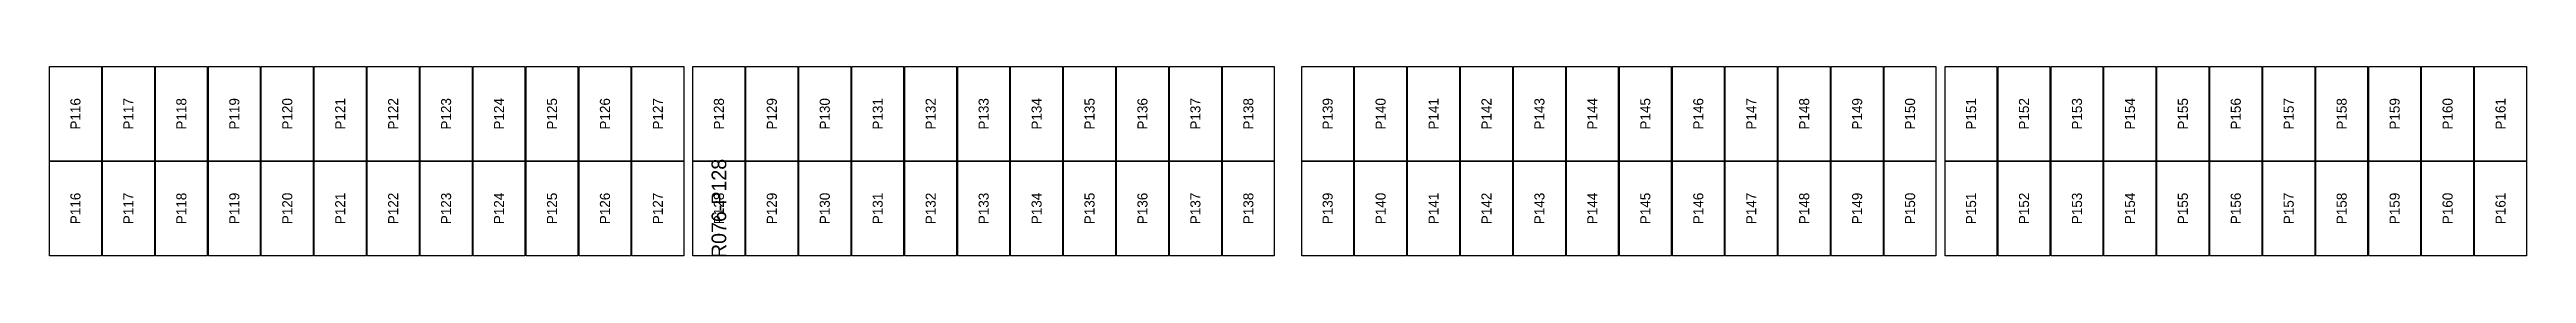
# Model space of a CAD drawing. Extents: x 296295 to 296770, y 651564 to 652121.
# Drawn here: x 296702.9 to 296757.1, y 651816 to 651820.1 of the extents above; entities that cross this region are included whole.
import ezdxf
from ezdxf.enums import TextEntityAlignment as Align

# ---------------------------------------------------------------- set-up
doc = ezdxf.new("R2010")
doc.units = 0

msp = doc.modelspace()

# ---------------------------------------------------------------- texts
at = {"layer": 'DEFECT_LABELS'}
msp.add_text('R076-P128', height=0.32, rotation=90, dxfattribs=at).set_placement((296717.544, 651817.054), align=Align.MIDDLE_CENTER)
at = {"layer": 'PANEL_POSITION'}
for s, p in [('P116', (296703.472, 651819.117)), ('P117', (296704.63, 651819.117)), ('P118', (296705.788, 651819.117)), ('P119', (296706.946, 651819.117)), ('P120', (296708.104, 651819.117)), ('P121', (296709.262, 651819.117)), ('P122', (296710.42, 651819.117)), ('P123', (296711.578, 651819.117)), ('P124', (296712.736, 651819.117)), ('P125', (296713.894, 651819.117)), ('P126', (296715.052, 651819.117)), ('P127', (296716.21, 651819.117)), ('P128', (296717.544, 651819.117)), ('P129', (296718.702, 651819.117)), ('P130', (296719.86, 651819.117)), ('P131', (296721.018, 651819.117)), ('P132', (296722.176, 651819.117)), ('P133', (296723.334, 651819.117)), ('P134', (296724.492, 651819.117)), ('P135', (296725.65, 651819.117)), ('P136', (296726.808, 651819.117)), ('P137', (296727.966, 651819.117)), ('P138', (296729.124, 651819.117)), ('P139', (296730.858, 651819.117)), ('P140', (296732.016, 651819.117)), ('P141', (296733.174, 651819.117)), ('P142', (296734.332, 651819.117)), ('P143', (296735.49, 651819.117)), ('P144', (296736.648, 651819.117)), ('P145', (296737.806, 651819.117)), ('P146', (296738.964, 651819.117)), ('P147', (296740.122, 651819.117)), ('P148', (296741.28, 651819.117)), ('P149', (296742.438, 651819.117)), ('P150', (296743.596, 651819.117)), ('P151', (296744.93, 651819.117)), ('P152', (296746.088, 651819.117)), ('P153', (296747.246, 651819.117)), ('P154', (296748.404, 651819.117)), ('P155', (296749.562, 651819.117)), ('P156', (296750.72, 651819.117)), ('P157', (296751.878, 651819.117)), ('P158', (296753.036, 651819.117)), ('P159', (296754.194, 651819.117)), ('P160', (296755.352, 651819.117)), ('P161', (296756.51, 651819.117)), ('P116', (296703.472, 651817.054)), ('P117', (296704.63, 651817.054)), ('P118', (296705.788, 651817.054)), ('P119', (296706.946, 651817.054)), ('P120', (296708.104, 651817.054)), ('P121', (296709.262, 651817.054)), ('P122', (296710.42, 651817.054)), ('P123', (296711.578, 651817.054)), ('P124', (296712.736, 651817.054)), ('P125', (296713.894, 651817.054)), ('P126', (296715.052, 651817.054)), ('P127', (296716.21, 651817.054)), ('P128', (296717.544, 651817.054)), ('P129', (296718.702, 651817.054)), ('P130', (296719.86, 651817.054)), ('P131', (296721.018, 651817.054)), ('P132', (296722.176, 651817.054)), ('P133', (296723.334, 651817.054)), ('P134', (296724.492, 651817.054)), ('P135', (296725.65, 651817.054)), ('P136', (296726.808, 651817.054)), ('P137', (296727.966, 651817.054)), ('P138', (296729.124, 651817.054)), ('P139', (296730.858, 651817.054)), ('P140', (296732.016, 651817.054)), ('P141', (296733.174, 651817.054)), ('P142', (296734.332, 651817.054)), ('P143', (296735.49, 651817.054)), ('P144', (296736.648, 651817.054)), ('P145', (296737.806, 651817.054)), ('P146', (296738.964, 651817.054)), ('P147', (296740.122, 651817.054)), ('P148', (296741.28, 651817.054)), ('P149', (296742.438, 651817.054)), ('P150', (296743.596, 651817.054)), ('P151', (296744.93, 651817.054)), ('P152', (296746.088, 651817.054)), ('P153', (296747.246, 651817.054)), ('P154', (296748.404, 651817.054)), ('P155', (296749.562, 651817.054)), ('P156', (296750.72, 651817.054)), ('P157', (296751.878, 651817.054)), ('P158', (296753.036, 651817.054)), ('P159', (296754.194, 651817.054)), ('P160', (296755.352, 651817.054)), ('P161', (296756.51, 651817.054))]:
    msp.add_text(s, height=0.22, rotation=90, dxfattribs=at).set_placement(p, align=Align.MIDDLE_CENTER)

# ---------------------------------------------------------------- linework, layer by layer
at = {"layer": 'DEFECTIVE_PANELS'}
msp.add_lwpolyline([(296716.977, 651818.086), (296718.111, 651818.086), (296718.111, 651816.023), (296716.977, 651816.023)], close=True, dxfattribs=at)
at = {"layer": 'PANELS_MASTER'}
for points in [[(296702.905, 651820.149), (296704.039, 651820.149), (296704.039, 651818.086), (296702.905, 651818.086)], [(296704.063, 651820.149), (296705.197, 651820.149), (296705.197, 651818.086), (296704.063, 651818.086)], [(296705.221, 651820.149), (296706.355, 651820.149), (296706.355, 651818.086), (296705.221, 651818.086)], [(296706.379, 651820.149), (296707.513, 651820.149), (296707.513, 651818.086), (296706.379, 651818.086)], [(296707.537, 651820.149), (296708.671, 651820.149), (296708.671, 651818.086), (296707.537, 651818.086)], [(296708.695, 651820.149), (296709.829, 651820.149), (296709.829, 651818.086), (296708.695, 651818.086)], [(296709.853, 651820.149), (296710.987, 651820.149), (296710.987, 651818.086), (296709.853, 651818.086)], [(296711.011, 651820.149), (296712.145, 651820.149), (296712.145, 651818.086), (296711.011, 651818.086)], [(296712.169, 651820.149), (296713.303, 651820.149), (296713.303, 651818.086), (296712.169, 651818.086)], [(296713.327, 651820.149), (296714.461, 651820.149), (296714.461, 651818.086), (296713.327, 651818.086)], [(296714.485, 651820.149), (296715.619, 651820.149), (296715.619, 651818.086), (296714.485, 651818.086)], [(296715.643, 651820.149), (296716.777, 651820.149), (296716.777, 651818.086), (296715.643, 651818.086)], [(296716.977, 651820.149), (296718.111, 651820.149), (296718.111, 651818.086), (296716.977, 651818.086)], [(296718.135, 651820.149), (296719.269, 651820.149), (296719.269, 651818.086), (296718.135, 651818.086)], [(296719.293, 651820.149), (296720.427, 651820.149), (296720.427, 651818.086), (296719.293, 651818.086)], [(296720.451, 651820.149), (296721.585, 651820.149), (296721.585, 651818.086), (296720.451, 651818.086)], [(296721.609, 651820.149), (296722.743, 651820.149), (296722.743, 651818.086), (296721.609, 651818.086)], [(296722.767, 651820.149), (296723.901, 651820.149), (296723.901, 651818.086), (296722.767, 651818.086)], [(296723.925, 651820.149), (296725.059, 651820.149), (296725.059, 651818.086), (296723.925, 651818.086)], [(296725.083, 651820.149), (296726.217, 651820.149), (296726.217, 651818.086), (296725.083, 651818.086)], [(296726.241, 651820.149), (296727.375, 651820.149), (296727.375, 651818.086), (296726.241, 651818.086)], [(296727.399, 651820.149), (296728.533, 651820.149), (296728.533, 651818.086), (296727.399, 651818.086)], [(296728.557, 651820.149), (296729.691, 651820.149), (296729.691, 651818.086), (296728.557, 651818.086)], [(296730.291, 651820.149), (296731.425, 651820.149), (296731.425, 651818.086), (296730.291, 651818.086)], [(296731.449, 651820.149), (296732.583, 651820.149), (296732.583, 651818.086), (296731.449, 651818.086)], [(296732.607, 651820.149), (296733.741, 651820.149), (296733.741, 651818.086), (296732.607, 651818.086)], [(296733.765, 651820.149), (296734.899, 651820.149), (296734.899, 651818.086), (296733.765, 651818.086)], [(296734.923, 651820.149), (296736.057, 651820.149), (296736.057, 651818.086), (296734.923, 651818.086)], [(296736.081, 651820.149), (296737.215, 651820.149), (296737.215, 651818.086), (296736.081, 651818.086)], [(296737.239, 651820.149), (296738.373, 651820.149), (296738.373, 651818.086), (296737.239, 651818.086)], [(296738.397, 651820.149), (296739.531, 651820.149), (296739.531, 651818.086), (296738.397, 651818.086)], [(296739.555, 651820.149), (296740.689, 651820.149), (296740.689, 651818.086), (296739.555, 651818.086)], [(296740.713, 651820.149), (296741.847, 651820.149), (296741.847, 651818.086), (296740.713, 651818.086)], [(296741.871, 651820.149), (296743.005, 651820.149), (296743.005, 651818.086), (296741.871, 651818.086)], [(296743.029, 651820.149), (296744.163, 651820.149), (296744.163, 651818.086), (296743.029, 651818.086)], [(296744.363, 651820.149), (296745.497, 651820.149), (296745.497, 651818.086), (296744.363, 651818.086)], [(296745.521, 651820.149), (296746.655, 651820.149), (296746.655, 651818.086), (296745.521, 651818.086)], [(296746.679, 651820.149), (296747.813, 651820.149), (296747.813, 651818.086), (296746.679, 651818.086)], [(296747.837, 651820.149), (296748.971, 651820.149), (296748.971, 651818.086), (296747.837, 651818.086)], [(296748.995, 651820.149), (296750.129, 651820.149), (296750.129, 651818.086), (296748.995, 651818.086)], [(296750.153, 651820.149), (296751.287, 651820.149), (296751.287, 651818.086), (296750.153, 651818.086)], [(296751.311, 651820.149), (296752.445, 651820.149), (296752.445, 651818.086), (296751.311, 651818.086)], [(296752.469, 651820.149), (296753.603, 651820.149), (296753.603, 651818.086), (296752.469, 651818.086)], [(296753.627, 651820.149), (296754.761, 651820.149), (296754.761, 651818.086), (296753.627, 651818.086)], [(296754.785, 651820.149), (296755.919, 651820.149), (296755.919, 651818.086), (296754.785, 651818.086)], [(296755.943, 651820.149), (296757.077, 651820.149), (296757.077, 651818.086), (296755.943, 651818.086)], [(296702.905, 651818.086), (296704.039, 651818.086), (296704.039, 651816.023), (296702.905, 651816.023)], [(296704.063, 651818.086), (296705.197, 651818.086), (296705.197, 651816.023), (296704.063, 651816.023)], [(296705.221, 651818.086), (296706.355, 651818.086), (296706.355, 651816.023), (296705.221, 651816.023)], [(296706.379, 651818.086), (296707.513, 651818.086), (296707.513, 651816.023), (296706.379, 651816.023)], [(296707.537, 651818.086), (296708.671, 651818.086), (296708.671, 651816.023), (296707.537, 651816.023)], [(296708.695, 651818.086), (296709.829, 651818.086), (296709.829, 651816.023), (296708.695, 651816.023)], [(296709.853, 651818.086), (296710.987, 651818.086), (296710.987, 651816.023), (296709.853, 651816.023)], [(296711.011, 651818.086), (296712.145, 651818.086), (296712.145, 651816.023), (296711.011, 651816.023)], [(296712.169, 651818.086), (296713.303, 651818.086), (296713.303, 651816.023), (296712.169, 651816.023)], [(296713.327, 651818.086), (296714.461, 651818.086), (296714.461, 651816.023), (296713.327, 651816.023)], [(296714.485, 651818.086), (296715.619, 651818.086), (296715.619, 651816.023), (296714.485, 651816.023)], [(296715.643, 651818.086), (296716.777, 651818.086), (296716.777, 651816.023), (296715.643, 651816.023)], [(296718.135, 651818.086), (296719.269, 651818.086), (296719.269, 651816.023), (296718.135, 651816.023)], [(296719.293, 651818.086), (296720.427, 651818.086), (296720.427, 651816.023), (296719.293, 651816.023)], [(296720.451, 651818.086), (296721.585, 651818.086), (296721.585, 651816.023), (296720.451, 651816.023)], [(296721.609, 651818.086), (296722.743, 651818.086), (296722.743, 651816.023), (296721.609, 651816.023)], [(296722.767, 651818.086), (296723.901, 651818.086), (296723.901, 651816.023), (296722.767, 651816.023)], [(296723.925, 651818.086), (296725.059, 651818.086), (296725.059, 651816.023), (296723.925, 651816.023)], [(296725.083, 651818.086), (296726.217, 651818.086), (296726.217, 651816.023), (296725.083, 651816.023)], [(296726.241, 651818.086), (296727.375, 651818.086), (296727.375, 651816.023), (296726.241, 651816.023)], [(296727.399, 651818.086), (296728.533, 651818.086), (296728.533, 651816.023), (296727.399, 651816.023)], [(296728.557, 651818.086), (296729.691, 651818.086), (296729.691, 651816.023), (296728.557, 651816.023)], [(296730.291, 651818.086), (296731.425, 651818.086), (296731.425, 651816.023), (296730.291, 651816.023)], [(296731.449, 651818.086), (296732.583, 651818.086), (296732.583, 651816.023), (296731.449, 651816.023)], [(296732.607, 651818.086), (296733.741, 651818.086), (296733.741, 651816.023), (296732.607, 651816.023)], [(296733.765, 651818.086), (296734.899, 651818.086), (296734.899, 651816.023), (296733.765, 651816.023)], [(296734.923, 651818.086), (296736.057, 651818.086), (296736.057, 651816.023), (296734.923, 651816.023)], [(296736.081, 651818.086), (296737.215, 651818.086), (296737.215, 651816.023), (296736.081, 651816.023)], [(296737.239, 651818.086), (296738.373, 651818.086), (296738.373, 651816.023), (296737.239, 651816.023)], [(296738.397, 651818.086), (296739.531, 651818.086), (296739.531, 651816.023), (296738.397, 651816.023)], [(296739.555, 651818.086), (296740.689, 651818.086), (296740.689, 651816.023), (296739.555, 651816.023)], [(296740.713, 651818.086), (296741.847, 651818.086), (296741.847, 651816.023), (296740.713, 651816.023)], [(296741.871, 651818.086), (296743.005, 651818.086), (296743.005, 651816.023), (296741.871, 651816.023)], [(296743.029, 651818.086), (296744.163, 651818.086), (296744.163, 651816.023), (296743.029, 651816.023)], [(296744.363, 651818.086), (296745.497, 651818.086), (296745.497, 651816.023), (296744.363, 651816.023)], [(296745.521, 651818.086), (296746.655, 651818.086), (296746.655, 651816.023), (296745.521, 651816.023)], [(296746.679, 651818.086), (296747.813, 651818.086), (296747.813, 651816.023), (296746.679, 651816.023)], [(296747.837, 651818.086), (296748.971, 651818.086), (296748.971, 651816.023), (296747.837, 651816.023)], [(296748.995, 651818.086), (296750.129, 651818.086), (296750.129, 651816.023), (296748.995, 651816.023)], [(296750.153, 651818.086), (296751.287, 651818.086), (296751.287, 651816.023), (296750.153, 651816.023)], [(296751.311, 651818.086), (296752.445, 651818.086), (296752.445, 651816.023), (296751.311, 651816.023)], [(296752.469, 651818.086), (296753.603, 651818.086), (296753.603, 651816.023), (296752.469, 651816.023)], [(296753.627, 651818.086), (296754.761, 651818.086), (296754.761, 651816.023), (296753.627, 651816.023)], [(296754.785, 651818.086), (296755.919, 651818.086), (296755.919, 651816.023), (296754.785, 651816.023)], [(296755.943, 651818.086), (296757.077, 651818.086), (296757.077, 651816.023), (296755.943, 651816.023)]]:
    msp.add_lwpolyline(points, close=True, dxfattribs=at)

msp.set_redraw_order([(e.dxf.handle, doc.entitydb.next_handle()) for e in msp.query("TEXT MTEXT ATTDEF DIMENSION ARC_DIMENSION")])  # texts and dimensions are drawn at this point

doc.saveas('drawing.dxf')
